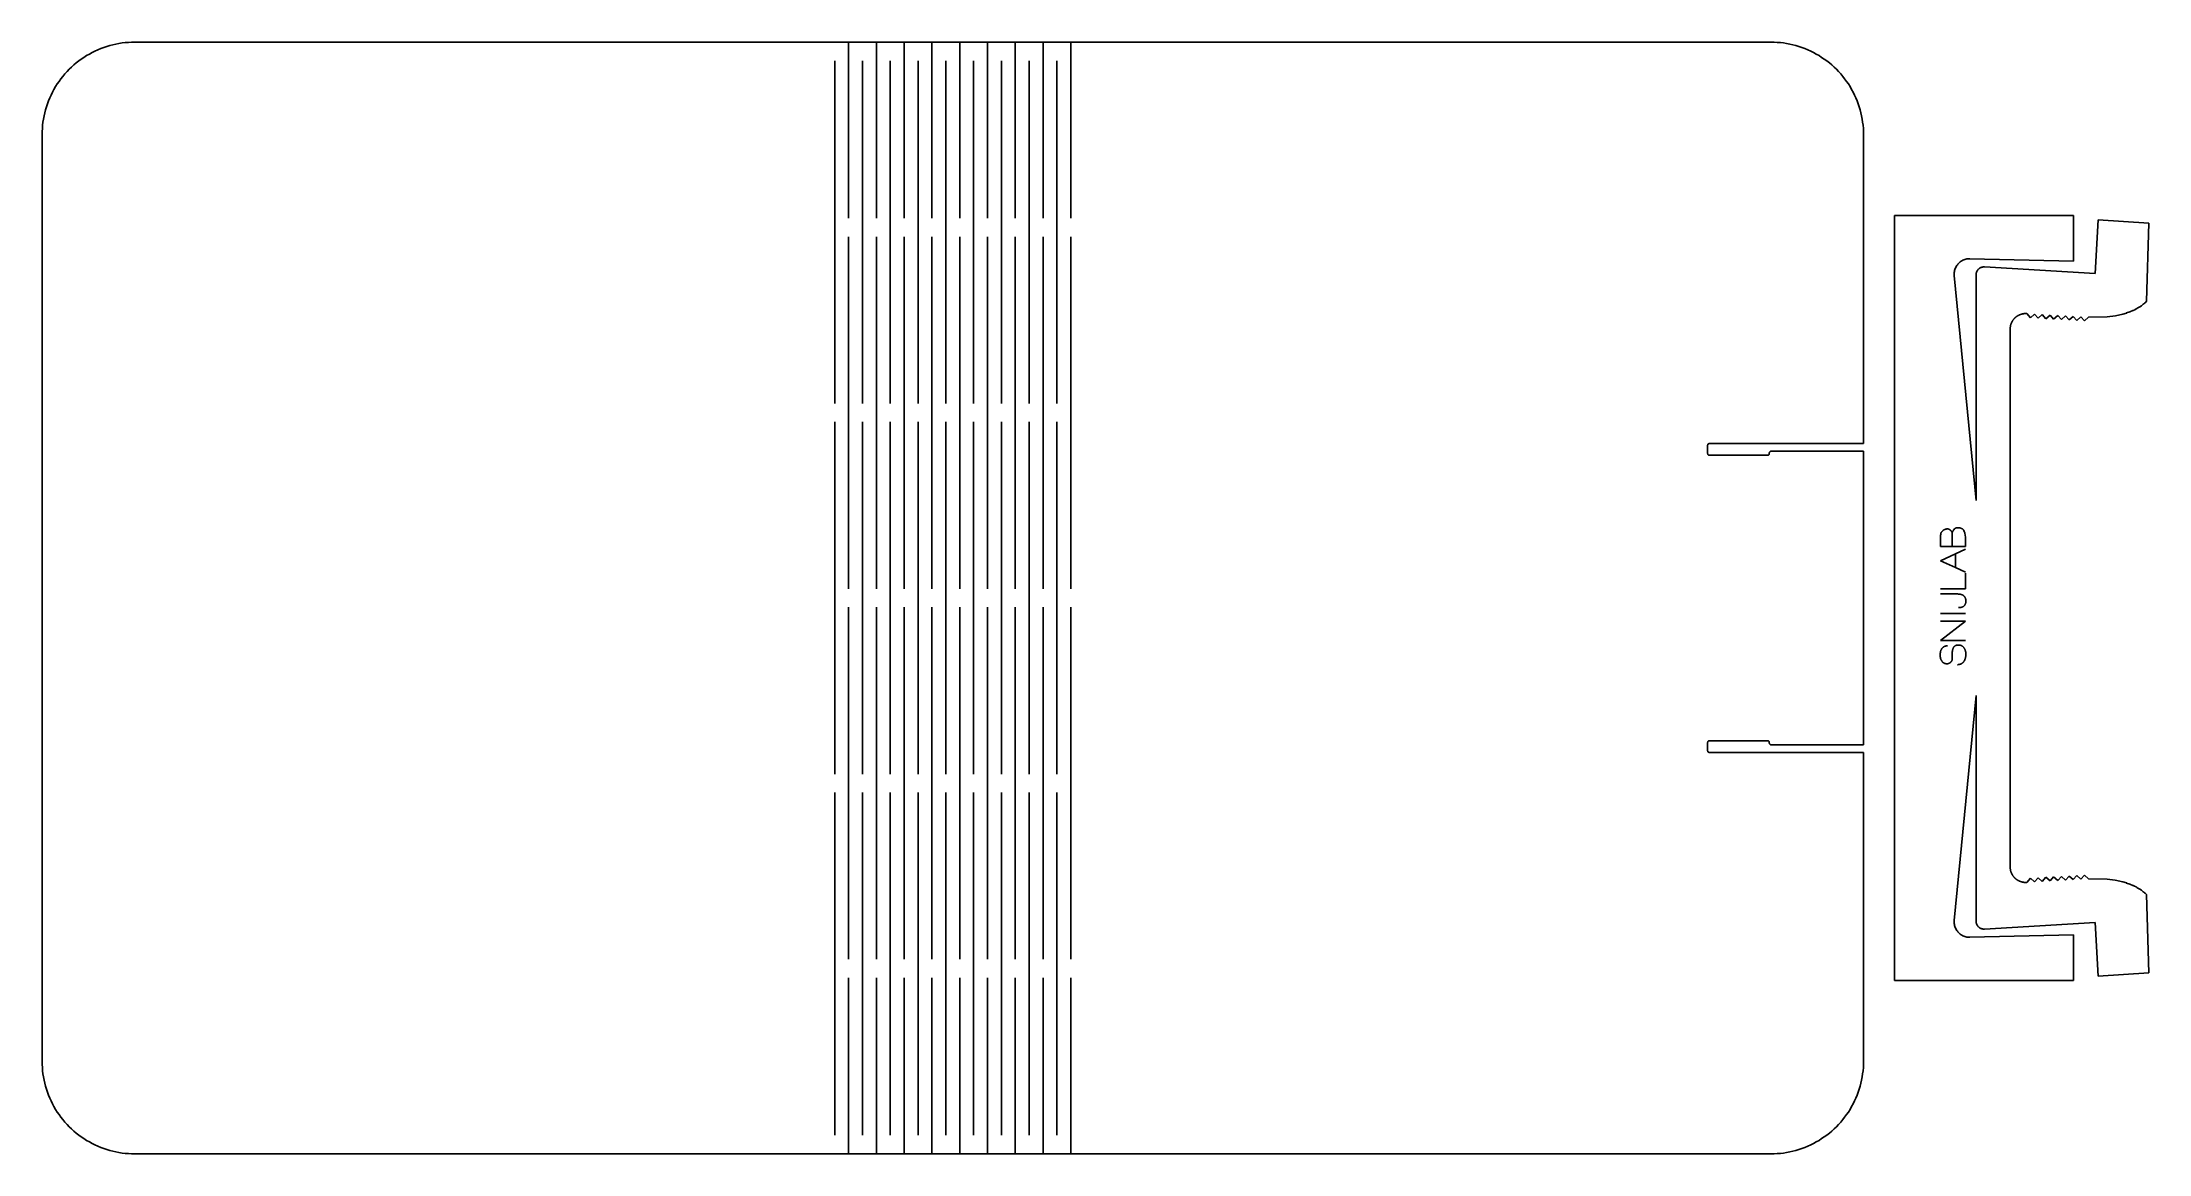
# Model space of a CAD drawing. Extents: x -136 to 136, y -72 to 72.
import ezdxf

# ---------------------------------------------------------------- set-up
doc = ezdxf.new("R2010")
doc.units = 0
doc.header["$MEASUREMENT"] = 0
doc.layers.get('0').update_dxf_attribs({"linetype": 'CONTINUOUS'})

msp = doc.modelspace()

# ---------------------------------------------------------------- linework, layer by layer
for p, q in [((-129.27, 71.01), (-129.64, 70.84)), ((-128.89, 71.16), (-129.27, 71.01)), ((-128.51, 71.31), (-128.89, 71.16)), ((-128.12, 71.44), (-128.51, 71.31)), ((-127.72, 71.56), (-128.12, 71.44)), ((-127.33, 71.66), (-127.72, 71.56)), ((-126.93, 71.75), (-127.33, 71.66)), ((-126.53, 71.83), (-126.93, 71.75)), ((-126.12, 71.89), (-126.53, 71.83)), ((-125.71, 71.94), (-126.12, 71.89)), ((-125.31, 71.97), (-125.71, 71.94)), ((-124.9, 71.99), (-125.31, 71.97)), ((-124.49, 72), (-124.9, 71.99)), ((-31.99, 72), (-124.49, 72)), ((-31.99, 72), (-31.99, 49.2)), ((-28.39, 72), (-31.99, 72)), ((-28.39, 72), (-28.39, 49.2)), ((-24.79, 72), (-28.39, 72)), ((-24.79, 72), (-24.79, 49.2)), ((-21.19, 72), (-24.79, 72)), ((-21.19, 72), (-21.19, 49.2)), ((-17.59, 72), (-21.19, 72)), ((-17.59, 72), (-17.59, 49.2)), ((-13.99, 72), (-17.59, 72)), ((-13.99, 72), (-13.99, 49.2)), ((-10.39, 72), (-13.99, 72)), ((-10.39, 72), (-10.39, 49.2)), ((-6.79, 72), (-10.39, 72)), ((-6.79, 72), (-6.79, 49.2)), ((-3.19, 72), (-6.79, 72)), ((87.51, 72), (-3.19, 72)), ((-3.19, 72), (-3.19, 49.2)), ((87.92, 71.99), (87.51, 72)), ((88.33, 71.97), (87.92, 71.99)), ((88.74, 71.94), (88.33, 71.97)), ((89.15, 71.89), (88.74, 71.94)), ((89.55, 71.83), (89.15, 71.89)), ((89.95, 71.75), (89.55, 71.83)), ((90.35, 71.66), (89.95, 71.75)), ((90.75, 71.56), (90.35, 71.66)), ((91.14, 71.44), (90.75, 71.56)), ((91.53, 71.31), (91.14, 71.44)), ((91.92, 71.16), (91.53, 71.31)), ((92.29, 71.01), (91.92, 71.16)), ((92.67, 70.84), (92.29, 71.01)), ((-132.97, 68.49), (-133.26, 68.19)), ((-132.68, 68.77), (-132.97, 68.49)), ((-132.37, 69.04), (-132.68, 68.77)), ((-132.06, 69.31), (-132.37, 69.04)), ((-131.74, 69.56), (-132.06, 69.31)), ((-131.41, 69.8), (-131.74, 69.56)), ((-131.07, 70.03), (-131.41, 69.8)), ((-130.72, 70.25), (-131.07, 70.03)), ((-130.37, 70.46), (-130.72, 70.25)), ((-130.01, 70.65), (-130.37, 70.46)), ((-129.64, 70.84), (-130.01, 70.65)), ((-33.79, 69.6), (-33.79, 25.2)), ((-30.19, 69.6), (-30.19, 25.2)), ((-26.59, 69.6), (-26.59, 25.2)), ((-22.99, 69.6), (-22.99, 25.2)), ((-19.39, 69.6), (-19.39, 25.2)), ((-15.79, 69.6), (-15.79, 25.2)), ((-12.19, 69.6), (-12.19, 25.2)), ((-8.59, 69.6), (-8.59, 25.2)), ((-4.99, 69.6), (-4.99, 25.2)), ((93.03, 70.65), (92.67, 70.84)), ((93.39, 70.46), (93.03, 70.65)), ((93.75, 70.25), (93.39, 70.46)), ((94.09, 70.03), (93.75, 70.25)), ((94.43, 69.8), (94.09, 70.03)), ((94.76, 69.56), (94.43, 69.8)), ((95.09, 69.31), (94.76, 69.56)), ((95.4, 69.04), (95.09, 69.31)), ((95.7, 68.77), (95.4, 69.04)), ((96, 68.49), (95.7, 68.77)), ((96.28, 68.19), (96, 68.49)), ((-135.14, 65.52), (-135.32, 65.15)), ((-134.95, 65.88), (-135.14, 65.52)), ((-134.74, 66.24), (-134.95, 65.88)), ((-134.52, 66.58), (-134.74, 66.24)), ((-134.29, 66.92), (-134.52, 66.58)), ((-134.05, 67.25), (-134.29, 66.92)), ((-133.8, 67.57), (-134.05, 67.25)), ((-133.53, 67.89), (-133.8, 67.57)), ((-133.26, 68.19), (-133.53, 67.89)), ((96.56, 67.89), (96.28, 68.19)), ((96.82, 67.57), (96.56, 67.89)), ((97.07, 67.25), (96.82, 67.57)), ((97.32, 66.92), (97.07, 67.25)), ((97.55, 66.58), (97.32, 66.92)), ((97.77, 66.24), (97.55, 66.58)), ((97.97, 65.88), (97.77, 66.24)), ((98.17, 65.52), (97.97, 65.88)), ((98.35, 65.15), (98.17, 65.52)), ((-136.15, 62.84), (-136.24, 62.44)), ((-136.04, 63.24), (-136.15, 62.84)), ((-135.92, 63.63), (-136.04, 63.24)), ((-135.79, 64.02), (-135.92, 63.63)), ((-135.65, 64.4), (-135.79, 64.02)), ((-135.49, 64.78), (-135.65, 64.4)), ((-135.32, 65.15), (-135.49, 64.78)), ((98.52, 64.78), (98.35, 65.15)), ((98.68, 64.4), (98.52, 64.78)), ((98.82, 64.02), (98.68, 64.4)), ((98.95, 63.63), (98.82, 64.02)), ((99.07, 63.24), (98.95, 63.63)), ((99.17, 62.84), (99.07, 63.24)), ((99.26, 62.44), (99.17, 62.84)), ((-136.48, 60.41), (-136.49, 60)), ((-136.46, 60.82), (-136.48, 60.41)), ((-136.42, 61.23), (-136.46, 60.82)), ((-136.38, 61.63), (-136.42, 61.23)), ((-136.31, 62.04), (-136.38, 61.63)), ((-136.24, 62.44), (-136.31, 62.04)), ((99.34, 62.04), (99.26, 62.44)), ((99.4, 61.63), (99.34, 62.04)), ((99.45, 61.23), (99.4, 61.63)), ((99.49, 60.82), (99.45, 61.23)), ((99.51, 60.41), (99.49, 60.82)), ((99.51, 60), (99.51, 60.41)), ((-136.49, 60), (-136.49, -60)), ((99.51, 20), (99.51, 60)), ((103.51, 49.54), (126.72, 49.54)), ((103.51, 0), (103.51, 49.54)), ((126.72, 49.54), (126.72, 43.65)), ((-31.99, 46.8), (-31.99, 1.2)), ((-28.39, 46.8), (-28.39, 1.2)), ((-24.79, 46.8), (-24.79, 1.2)), ((-21.19, 46.8), (-21.19, 1.2)), ((-17.59, 46.8), (-17.59, 1.2)), ((-13.99, 46.8), (-13.99, 1.2)), ((-10.39, 46.8), (-10.39, 1.2)), ((-6.79, 46.8), (-6.79, 1.2)), ((-3.19, 46.8), (-3.19, 1.2)), ((129.51, 42.04), (129.92, 49)), ((129.92, 49), (136.49, 48.57)), ((136.49, 48.57), (136.2, 38.43)), ((112.27, 43.69), (112.16, 43.62)), ((112.39, 43.75), (112.27, 43.69)), ((112.52, 43.81), (112.39, 43.75)), ((112.64, 43.85), (112.52, 43.81)), ((112.77, 43.89), (112.64, 43.85)), ((112.91, 43.92), (112.77, 43.89)), ((113.04, 43.94), (112.91, 43.92)), ((113.17, 43.95), (113.04, 43.94)), ((113.31, 43.95), (113.17, 43.95)), ((126.72, 43.65), (113.31, 43.95)), ((111.28, 42.16), (111.27, 42.03)), ((111.27, 42.03), (111.27, 41.89)), ((111.27, 41.89), (111.27, 41.76)), ((111.27, 41.76), (114.11, 12.65)), ((111.3, 42.3), (111.28, 42.16)), ((111.32, 42.43), (111.3, 42.3)), ((111.36, 42.56), (111.32, 42.43)), ((111.4, 42.69), (111.36, 42.56)), ((111.46, 42.81), (111.4, 42.69)), ((111.52, 42.93), (111.46, 42.81)), ((111.59, 43.05), (111.52, 42.93)), ((111.67, 43.16), (111.59, 43.05)), ((111.75, 43.26), (111.67, 43.16)), ((111.85, 43.36), (111.75, 43.26)), ((111.94, 43.45), (111.85, 43.36)), ((112.05, 43.54), (111.94, 43.45)), ((112.16, 43.62), (112.05, 43.54)), ((114.11, 41.99), (114.12, 42.03)), ((114.11, 41.96), (114.11, 41.99)), ((114.11, 41.92), (114.11, 41.96)), ((114.11, 41.88), (114.11, 41.92)), ((114.11, 39.88), (114.11, 41.88)), ((114.12, 42.06), (114.13, 42.08)), ((114.12, 42.03), (114.12, 42.06)), ((114.13, 42.11), (114.14, 42.13)), ((114.13, 42.08), (114.13, 42.11)), ((114.14, 42.13), (114.15, 42.16)), ((114.15, 42.18), (114.16, 42.21)), ((114.15, 42.16), (114.15, 42.18)), ((114.16, 42.21), (114.17, 42.23)), ((114.17, 42.23), (114.18, 42.25)), ((114.18, 42.25), (114.19, 42.28)), ((114.19, 42.28), (114.2, 42.3)), ((114.2, 42.3), (114.21, 42.33)), ((114.21, 42.33), (114.22, 42.35)), ((114.22, 42.35), (114.24, 42.37)), ((114.24, 42.37), (114.25, 42.39)), ((114.25, 42.39), (114.26, 42.42)), ((114.26, 42.42), (114.28, 42.44)), ((114.28, 42.44), (114.29, 42.46)), ((114.29, 42.46), (114.31, 42.48)), ((114.31, 42.48), (114.32, 42.5)), ((114.32, 42.5), (114.34, 42.53)), ((114.34, 42.53), (114.37, 42.56)), ((114.37, 42.56), (114.4, 42.58)), ((114.4, 42.58), (114.42, 42.61)), ((114.42, 42.61), (114.45, 42.63)), ((114.45, 42.63), (114.48, 42.66)), ((114.48, 42.66), (114.51, 42.68)), ((114.51, 42.68), (114.54, 42.7)), ((114.54, 42.7), (114.56, 42.72)), ((114.56, 42.72), (114.58, 42.73)), ((114.58, 42.73), (114.6, 42.75)), ((114.6, 42.75), (114.63, 42.76)), ((114.63, 42.76), (114.65, 42.77)), ((114.65, 42.77), (114.67, 42.78)), ((114.67, 42.78), (114.69, 42.79)), ((114.69, 42.79), (114.72, 42.8)), ((114.72, 42.8), (114.74, 42.81)), ((114.74, 42.81), (114.77, 42.82)), ((114.77, 42.82), (114.79, 42.83)), ((114.79, 42.83), (114.82, 42.84)), ((114.82, 42.84), (114.84, 42.85)), ((114.84, 42.85), (114.87, 42.85)), ((114.87, 42.85), (114.89, 42.86)), ((114.89, 42.86), (114.92, 42.86)), ((114.92, 42.86), (114.94, 42.87)), ((114.94, 42.87), (114.97, 42.87)), ((114.97, 42.87), (114.99, 42.88)), ((114.99, 42.88), (115.02, 42.88)), ((115.02, 42.88), (115.05, 42.88)), ((115.05, 42.88), (115.09, 42.88)), ((115.09, 42.88), (115.13, 42.88)), ((115.13, 42.88), (115.17, 42.88)), ((115.17, 42.88), (129.51, 42.04)), ((114.11, 12.65), (114.11, 39.88)), ((136, 38.23), (135.93, 38.17)), ((136.08, 38.3), (136, 38.23)), ((136.2, 38.43), (136.08, 38.3)), ((118.63, 35.51), (118.62, 35.48)), ((118.64, 35.53), (118.63, 35.51)), ((118.65, 35.56), (118.64, 35.53)), ((118.66, 35.58), (118.65, 35.56)), ((118.67, 35.6), (118.66, 35.58)), ((118.68, 35.63), (118.67, 35.6)), ((118.69, 35.65), (118.68, 35.63)), ((118.7, 35.68), (118.69, 35.65)), ((118.71, 35.7), (118.7, 35.68)), ((118.72, 35.72), (118.71, 35.7)), ((118.73, 35.75), (118.72, 35.72)), ((118.74, 35.77), (118.73, 35.75)), ((118.76, 35.79), (118.74, 35.77)), ((118.77, 35.81), (118.76, 35.79)), ((118.78, 35.84), (118.77, 35.81)), ((118.79, 35.86), (118.78, 35.84)), ((118.81, 35.88), (118.79, 35.86)), ((118.82, 35.9), (118.81, 35.88)), ((118.83, 35.92), (118.82, 35.9)), ((118.85, 35.94), (118.83, 35.92)), ((118.86, 35.97), (118.85, 35.94)), ((118.88, 35.99), (118.86, 35.97)), ((118.89, 36.01), (118.88, 35.99)), ((118.91, 36.03), (118.89, 36.01)), ((118.92, 36.05), (118.91, 36.03)), ((118.94, 36.07), (118.92, 36.05)), ((118.97, 36.11), (118.94, 36.07)), ((119, 36.15), (118.97, 36.11)), ((119.04, 36.18), (119, 36.15)), ((119.07, 36.22), (119.04, 36.18)), ((119.11, 36.26), (119.07, 36.22)), ((119.14, 36.29), (119.11, 36.26)), ((119.18, 36.32), (119.14, 36.29)), ((119.21, 36.36), (119.18, 36.32)), ((119.25, 36.39), (119.21, 36.36)), ((119.29, 36.42), (119.25, 36.39)), ((119.33, 36.45), (119.29, 36.42)), ((119.37, 36.48), (119.33, 36.45)), ((119.4, 36.49), (119.37, 36.48)), ((119.42, 36.51), (119.4, 36.49)), ((119.44, 36.52), (119.42, 36.51)), ((119.46, 36.54), (119.44, 36.52)), ((119.48, 36.55), (119.46, 36.54)), ((119.5, 36.56), (119.48, 36.55)), ((119.53, 36.58), (119.5, 36.56)), ((119.55, 36.59), (119.53, 36.58)), ((119.57, 36.6), (119.55, 36.59)), ((119.59, 36.61), (119.57, 36.6)), ((119.62, 36.62), (119.59, 36.61)), ((119.64, 36.64), (119.62, 36.62)), ((119.66, 36.65), (119.64, 36.64)), ((119.69, 36.66), (119.66, 36.65)), ((119.71, 36.67), (119.69, 36.66)), ((119.73, 36.68), (119.71, 36.67)), ((119.76, 36.69), (119.73, 36.68)), ((119.78, 36.7), (119.76, 36.69)), ((119.81, 36.71), (119.78, 36.7)), ((119.83, 36.72), (119.81, 36.71)), ((119.85, 36.72), (119.83, 36.72)), ((119.88, 36.73), (119.85, 36.72)), ((119.9, 36.74), (119.88, 36.73)), ((119.93, 36.75), (119.9, 36.74)), ((119.95, 36.76), (119.93, 36.75)), ((119.98, 36.76), (119.95, 36.76)), ((120, 36.77), (119.98, 36.76)), ((120.03, 36.78), (120, 36.77)), ((120.05, 36.78), (120.03, 36.78)), ((120.08, 36.79), (120.05, 36.78)), ((120.1, 36.79), (120.08, 36.79)), ((120.13, 36.8), (120.1, 36.79)), ((120.15, 36.8), (120.13, 36.8)), ((120.18, 36.81), (120.15, 36.8)), ((120.2, 36.81), (120.18, 36.81)), ((120.23, 36.82), (120.2, 36.81)), ((120.25, 36.82), (120.23, 36.82)), ((120.28, 36.82), (120.25, 36.82)), ((120.3, 36.83), (120.28, 36.82)), ((120.33, 36.83), (120.3, 36.83)), ((120.38, 36.83), (120.33, 36.83)), ((120.43, 36.83), (120.38, 36.83)), ((120.48, 36.84), (120.43, 36.83)), ((120.53, 36.84), (120.48, 36.84)), ((120.58, 36.84), (120.53, 36.84)), ((120.63, 36.83), (120.58, 36.84)), ((120.69, 36.83), (120.63, 36.83)), ((121.16, 36.3), (120.69, 36.83)), ((121.68, 36.77), (121.16, 36.3)), ((122.15, 36.24), (121.68, 36.77)), ((122.68, 36.71), (122.15, 36.24)), ((123.15, 36.18), (122.68, 36.71)), ((123.68, 36.65), (123.15, 36.18)), ((124.15, 36.13), (123.68, 36.65)), ((124.68, 36.6), (124.15, 36.13)), ((125.15, 36.07), (124.68, 36.6)), ((125.68, 36.54), (125.15, 36.07)), ((126.15, 36.01), (125.68, 36.54)), ((126.68, 36.48), (126.15, 36.01)), ((127.15, 35.95), (126.68, 36.48)), ((127.67, 36.42), (127.15, 35.95)), ((128.14, 35.89), (127.67, 36.42)), ((128.67, 36.36), (128.14, 35.89)), ((131.07, 36.42), (128.67, 36.36)), ((132.15, 36.56), (131.07, 36.42)), ((133.13, 36.78), (132.15, 36.56)), ((133.58, 36.91), (133.13, 36.78)), ((133.61, 36.92), (133.58, 36.91)), ((134.03, 37.07), (133.61, 36.92)), ((134.43, 37.24), (134.03, 37.07)), ((134.46, 37.25), (134.43, 37.24)), ((134.65, 37.34), (134.46, 37.25)), ((134.83, 37.44), (134.65, 37.34)), ((134.93, 37.49), (134.83, 37.44)), ((135.07, 37.57), (134.93, 37.49)), ((135.13, 37.61), (135.07, 37.57)), ((135.21, 37.66), (135.13, 37.61)), ((135.33, 37.73), (135.21, 37.66)), ((135.39, 37.77), (135.33, 37.73)), ((135.46, 37.81), (135.39, 37.77)), ((135.52, 37.85), (135.46, 37.81)), ((135.57, 37.9), (135.52, 37.85)), ((135.64, 37.94), (135.57, 37.9)), ((135.68, 37.97), (135.64, 37.94)), ((135.76, 38.04), (135.68, 37.97)), ((135.85, 38.1), (135.76, 38.04)), ((135.93, 38.17), (135.85, 38.1)), ((118.52, 34.94), (118.51, 34.89)), ((118.51, 34.89), (118.51, 34.84)), ((118.51, 34.84), (118.51, 34.59)), ((118.51, 34.59), (118.51, 12.65)), ((118.53, 35.09), (118.52, 35.04)), ((118.52, 35.04), (118.52, 34.99)), ((118.52, 34.99), (118.52, 34.94)), ((118.54, 35.14), (118.53, 35.09)), ((118.55, 35.21), (118.54, 35.19)), ((118.54, 35.19), (118.54, 35.16)), ((118.54, 35.16), (118.54, 35.14)), ((118.56, 35.26), (118.55, 35.24)), ((118.55, 35.24), (118.55, 35.21)), ((118.57, 35.31), (118.56, 35.29)), ((118.56, 35.29), (118.56, 35.26)), ((118.58, 35.34), (118.57, 35.31)), ((118.59, 35.39), (118.58, 35.36)), ((118.58, 35.36), (118.58, 35.34)), ((118.6, 35.41), (118.59, 35.39)), ((118.61, 35.46), (118.6, 35.44)), ((118.6, 35.44), (118.6, 35.41)), ((118.62, 35.48), (118.61, 35.46)), ((-33.79, 22.8), (-33.79, -22.8)), ((-30.19, 22.8), (-30.19, -22.8)), ((-26.59, 22.8), (-26.59, -22.8)), ((-22.99, 22.8), (-22.99, -22.8)), ((-19.39, 22.8), (-19.39, -22.8)), ((-15.79, 22.8), (-15.79, -22.8)), ((-12.19, 22.8), (-12.19, -22.8)), ((-8.59, 22.8), (-8.59, -22.8)), ((-4.99, 22.8), (-4.99, -22.8)), ((79.32, 19.83), (79.31, 19.8)), ((79.31, 18.7), (79.31, 19.8)), ((79.33, 19.88), (79.32, 19.86)), ((79.32, 19.86), (79.32, 19.83)), ((79.34, 19.91), (79.33, 19.88)), ((79.36, 19.93), (79.34, 19.91)), ((79.38, 19.95), (79.36, 19.93)), ((79.41, 19.97), (79.38, 19.95)), ((79.43, 19.98), (79.41, 19.97)), ((79.46, 19.99), (79.43, 19.98)), ((79.48, 20), (79.46, 19.99)), ((79.51, 20), (79.48, 20)), ((79.51, 20), (99.51, 20)), ((79.31, 18.7), (79.32, 18.67)), ((79.32, 18.67), (79.32, 18.64)), ((79.32, 18.64), (79.33, 18.62)), ((79.33, 18.62), (79.34, 18.59)), ((79.34, 18.59), (79.36, 18.57)), ((79.36, 18.57), (79.38, 18.55)), ((79.38, 18.55), (79.41, 18.53)), ((79.41, 18.53), (79.43, 18.52)), ((79.43, 18.52), (79.46, 18.51)), ((79.46, 18.51), (79.48, 18.5)), ((79.48, 18.5), (79.51, 18.5)), ((87.11, 18.5), (79.51, 18.5)), ((87.11, 18.5), (87.14, 18.5)), ((87.14, 18.5), (87.17, 18.51)), ((87.17, 18.51), (87.2, 18.52)), ((87.2, 18.52), (87.22, 18.53)), ((87.22, 18.53), (87.24, 18.55)), ((87.24, 18.55), (87.26, 18.57)), ((87.26, 18.57), (87.28, 18.59)), ((87.28, 18.59), (87.3, 18.62)), ((87.3, 18.62), (87.31, 18.64)), ((87.32, 18.83), (87.31, 18.8)), ((87.31, 18.8), (87.31, 18.7)), ((87.31, 18.67), (87.31, 18.7)), ((87.31, 18.64), (87.31, 18.67)), ((87.33, 18.88), (87.32, 18.86)), ((87.32, 18.86), (87.32, 18.83)), ((87.34, 18.91), (87.33, 18.88)), ((87.36, 18.93), (87.34, 18.91)), ((87.38, 18.95), (87.36, 18.93)), ((87.41, 18.97), (87.38, 18.95)), ((87.43, 18.98), (87.41, 18.97)), ((87.46, 18.99), (87.43, 18.98)), ((87.48, 19), (87.46, 18.99)), ((87.51, 19), (87.48, 19)), ((99.51, 19), (87.51, 19)), ((99.51, -19), (99.51, 19)), ((118.51, 12.65), (118.51, 0)), ((109.52, 8.2), (109.51, 8.18)), ((109.53, 8.29), (109.52, 8.26)), ((109.52, 8.26), (109.52, 8.23)), ((109.52, 8.23), (109.52, 8.2)), ((109.54, 8.36), (109.53, 8.33)), ((109.53, 8.33), (109.53, 8.29)), ((109.55, 8.39), (109.54, 8.36)), ((109.56, 8.43), (109.55, 8.39)), ((109.58, 8.47), (109.56, 8.43)), ((109.59, 8.51), (109.58, 8.47)), ((109.6, 8.53), (109.59, 8.51)), ((109.65, 8.58), (109.6, 8.53)), ((109.69, 8.63), (109.65, 8.58)), ((109.73, 8.67), (109.69, 8.63)), ((109.77, 8.7), (109.73, 8.67)), ((109.81, 8.73), (109.77, 8.7)), ((109.84, 8.76), (109.81, 8.73)), ((109.87, 8.79), (109.84, 8.76)), ((109.9, 8.81), (109.87, 8.79)), ((110.07, 8.89), (109.9, 8.81)), ((110.09, 8.9), (110.07, 8.89)), ((110.12, 8.91), (110.09, 8.9)), ((110.15, 8.92), (110.12, 8.91)), ((110.18, 8.92), (110.15, 8.92)), ((110.21, 8.93), (110.18, 8.92)), ((110.25, 8.93), (110.21, 8.93)), ((110.28, 8.94), (110.25, 8.93)), ((110.31, 8.94), (110.28, 8.94)), ((110.34, 8.94), (110.31, 8.94)), ((110.37, 8.94), (110.34, 8.94)), ((110.39, 8.95), (110.37, 8.94)), ((110.42, 8.95), (110.39, 8.95)), ((110.45, 8.94), (110.42, 8.95)), ((110.47, 8.94), (110.45, 8.94)), ((110.5, 8.94), (110.47, 8.94)), ((110.52, 8.93), (110.5, 8.94)), ((110.55, 8.92), (110.52, 8.93)), ((110.57, 8.91), (110.55, 8.92)), ((110.6, 8.9), (110.57, 8.91)), ((110.62, 8.89), (110.6, 8.9)), ((110.64, 8.88), (110.62, 8.89)), ((110.67, 8.86), (110.64, 8.88)), ((110.69, 8.85), (110.67, 8.86)), ((110.71, 8.83), (110.69, 8.85)), ((110.74, 8.81), (110.71, 8.83)), ((110.76, 8.79), (110.74, 8.81)), ((110.78, 8.77), (110.76, 8.79)), ((110.8, 8.75), (110.78, 8.77)), ((110.82, 8.73), (110.8, 8.75)), ((110.84, 8.71), (110.82, 8.73)), ((110.86, 8.69), (110.84, 8.71)), ((110.88, 8.67), (110.86, 8.69)), ((110.89, 8.65), (110.88, 8.67)), ((110.91, 8.63), (110.89, 8.65)), ((110.93, 8.61), (110.91, 8.63)), ((110.94, 8.58), (110.93, 8.61)), ((110.96, 8.56), (110.94, 8.58)), ((110.97, 8.54), (110.96, 8.56)), ((110.99, 8.52), (110.97, 8.54)), ((111, 8.49), (110.99, 8.52)), ((111.03, 8.55), (111, 8.49)), ((111, 8.49), (111, 6.69)), ((111.06, 8.6), (111.03, 8.55)), ((111.07, 8.62), (111.06, 8.6)), ((111.08, 8.64), (111.07, 8.62)), ((111.1, 8.67), (111.08, 8.64)), ((111.11, 8.69), (111.1, 8.67)), ((111.14, 8.73), (111.11, 8.69)), ((111.16, 8.77), (111.14, 8.73)), ((111.19, 8.81), (111.16, 8.77)), ((111.21, 8.84), (111.19, 8.81)), ((111.29, 8.94), (111.21, 8.84)), ((111.36, 9.01), (111.29, 8.94)), ((111.38, 9.02), (111.36, 9.01)), ((111.4, 9.04), (111.38, 9.02)), ((111.43, 9.05), (111.4, 9.04)), ((111.46, 9.06), (111.43, 9.05)), ((111.48, 9.06), (111.46, 9.06)), ((111.51, 9.07), (111.48, 9.06)), ((111.54, 9.08), (111.51, 9.07)), ((111.57, 9.08), (111.54, 9.08)), ((111.6, 9.08), (111.57, 9.08)), ((111.63, 9.09), (111.6, 9.08)), ((111.66, 9.09), (111.63, 9.09)), ((111.69, 9.09), (111.66, 9.09)), ((111.73, 9.09), (111.69, 9.09)), ((111.77, 9.09), (111.73, 9.09)), ((111.8, 9.09), (111.77, 9.09)), ((111.83, 9.09), (111.8, 9.09)), ((111.86, 9.09), (111.83, 9.09)), ((111.9, 9.09), (111.86, 9.09)), ((111.93, 9.09), (111.9, 9.09)), ((111.95, 9.08), (111.93, 9.09)), ((111.98, 9.08), (111.95, 9.08)), ((112.01, 9.07), (111.98, 9.08)), ((112.03, 9.07), (112.01, 9.07)), ((112.06, 9.06), (112.03, 9.07)), ((112.08, 9.05), (112.06, 9.06)), ((112.11, 9.04), (112.08, 9.05)), ((112.14, 9.03), (112.11, 9.04)), ((112.17, 9.02), (112.14, 9.03)), ((112.19, 9), (112.17, 9.02)), ((112.22, 9), (112.19, 9)), ((112.25, 8.99), (112.22, 9)), ((112.28, 8.98), (112.25, 8.99)), ((112.31, 8.97), (112.28, 8.98)), ((112.33, 8.96), (112.31, 8.97)), ((112.36, 8.94), (112.33, 8.96)), ((112.38, 8.92), (112.36, 8.94)), ((112.4, 8.9), (112.38, 8.92)), ((112.42, 8.88), (112.4, 8.9)), ((112.44, 8.86), (112.42, 8.88)), ((112.46, 8.84), (112.44, 8.86)), ((112.47, 8.81), (112.46, 8.84)), ((112.49, 8.79), (112.47, 8.81)), ((112.5, 8.76), (112.49, 8.79)), ((112.56, 8.63), (112.5, 8.76)), ((112.61, 8.53), (112.56, 8.63)), ((112.64, 8.47), (112.61, 8.53)), ((112.65, 8.44), (112.64, 8.47)), ((112.66, 8.41), (112.65, 8.44)), ((112.68, 8.15), (112.66, 8.41)), ((111.43, 5.74), (109.48, 4.82)), ((109.51, 8.02), (109.5, 7.98)), ((109.5, 7.98), (109.5, 6.67)), ((109.5, 6.67), (111, 6.69)), ((109.51, 8.18), (109.51, 8.15)), ((109.51, 8.15), (109.51, 8.12)), ((109.51, 8.12), (109.51, 8.08)), ((109.51, 8.08), (109.51, 8.05)), ((109.51, 8.05), (109.51, 8.02)), ((111, 6.69), (112.71, 6.67)), ((112.73, 6.34), (111.43, 5.74)), ((111.43, 5.74), (111.43, 3.94)), ((112.71, 7.9), (112.68, 8.15)), ((112.71, 6.67), (112.71, 7.9)), ((109.48, 4.82), (111.43, 3.94)), ((111.43, 3.94), (112.73, 3.35)), ((112.73, 1.2), (112.73, 3.2)), ((109.48, 1.2), (112.73, 1.2)), ((111.72, 0.52), (109.48, 0.52)), ((111.75, 0.52), (111.72, 0.52)), ((111.78, 0.51), (111.75, 0.52)), ((111.82, 0.51), (111.78, 0.51)), ((111.85, 0.51), (111.82, 0.51)), ((111.88, 0.51), (111.85, 0.51)), ((111.91, 0.51), (111.88, 0.51)), ((111.94, 0.5), (111.91, 0.51)), ((111.97, 0.5), (111.94, 0.5)), ((112, 0.49), (111.97, 0.5)), ((112.03, 0.49), (112, 0.49)), ((112.05, 0.48), (112.03, 0.49)), ((112.08, 0.48), (112.05, 0.48)), ((112.11, 0.47), (112.08, 0.48)), ((112.13, 0.47), (112.11, 0.47)), ((112.16, 0.46), (112.13, 0.47)), ((112.18, 0.45), (112.16, 0.46)), ((112.21, 0.44), (112.18, 0.45)), ((112.24, 0.43), (112.21, 0.44)), ((112.28, 0.42), (112.24, 0.43)), ((112.31, 0.4), (112.28, 0.42)), ((112.35, 0.39), (112.31, 0.4)), ((112.38, 0.37), (112.35, 0.39)), ((112.41, 0.36), (112.38, 0.37)), ((112.44, 0.34), (112.41, 0.36)), ((112.46, 0.32), (112.44, 0.34)), ((112.49, 0.3), (112.46, 0.32)), ((112.51, 0.28), (112.49, 0.3)), ((112.54, 0.25), (112.51, 0.28)), ((112.56, 0.23), (112.54, 0.25)), ((112.58, 0.21), (112.56, 0.23)), ((112.6, 0.18), (112.58, 0.21)), ((112.62, 0.15), (112.6, 0.18)), ((112.64, 0.13), (112.62, 0.15)), ((112.66, 0.1), (112.64, 0.13)), ((112.67, 0.07), (112.66, 0.1)), ((112.69, 0.04), (112.67, 0.07)), ((112.7, 0.01), (112.69, 0.04)), ((112.71, -0.02), (112.7, 0.01)), ((-31.99, -1.2), (-31.99, -46.8)), ((-28.39, -1.2), (-28.39, -46.8)), ((-24.79, -1.2), (-24.79, -46.8)), ((-21.19, -1.2), (-21.19, -46.8)), ((-17.59, -1.2), (-17.59, -46.8)), ((-13.99, -1.2), (-13.99, -46.8)), ((-10.39, -1.2), (-10.39, -46.8)), ((-6.79, -1.2), (-6.79, -46.8)), ((-3.19, -1.2), (-3.19, -46.8)), ((103.51, -49.54), (103.51, 0)), ((109.5, -2.01), (112.71, -2.02)), ((111.8, -1.25), (111.83, -1.25)), ((111.83, -1.25), (111.86, -1.25)), ((111.86, -1.25), (111.89, -1.25)), ((111.89, -1.25), (111.91, -1.25)), ((111.91, -1.25), (111.94, -1.25)), ((111.94, -1.25), (111.97, -1.24)), ((111.97, -1.24), (112, -1.24)), ((112, -1.24), (112.02, -1.24)), ((112.02, -1.24), (112.05, -1.23)), ((112.05, -1.23), (112.08, -1.23)), ((112.08, -1.23), (112.1, -1.23)), ((112.1, -1.23), (112.14, -1.22)), ((112.14, -1.22), (112.18, -1.21)), ((112.18, -1.21), (112.21, -1.2)), ((112.21, -1.2), (112.24, -1.19)), ((112.24, -1.19), (112.28, -1.18)), ((112.28, -1.18), (112.31, -1.17)), ((112.31, -1.17), (112.34, -1.16)), ((112.34, -1.16), (112.37, -1.14)), ((112.37, -1.14), (112.4, -1.13)), ((112.4, -1.13), (112.43, -1.11)), ((112.43, -1.11), (112.45, -1.1)), ((112.45, -1.1), (112.48, -1.08)), ((112.48, -1.08), (112.5, -1.06)), ((112.5, -1.06), (112.53, -1.04)), ((112.53, -1.04), (112.55, -1.02)), ((112.55, -1.02), (112.57, -1)), ((112.57, -1), (112.59, -0.98)), ((112.59, -0.98), (112.61, -0.95)), ((112.61, -0.95), (112.63, -0.93)), ((112.63, -0.93), (112.64, -0.9)), ((112.64, -0.9), (112.66, -0.88)), ((112.66, -0.88), (112.67, -0.85)), ((112.67, -0.85), (112.69, -0.82)), ((112.69, -0.82), (112.7, -0.79)), ((112.7, -0.79), (112.71, -0.76)), ((112.72, -0.06), (112.71, -0.02)), ((112.71, -0.76), (112.72, -0.73)), ((112.73, -0.09), (112.72, -0.06)), ((112.72, -0.73), (112.73, -0.69)), ((112.74, -0.13), (112.73, -0.09)), ((112.73, -0.69), (112.74, -0.66)), ((112.75, -0.16), (112.74, -0.13)), ((112.74, -0.66), (112.75, -0.63)), ((112.76, -0.2), (112.75, -0.16)), ((112.75, -0.59), (112.76, -0.55)), ((112.75, -0.63), (112.75, -0.59)), ((112.76, -0.22), (112.76, -0.2)), ((112.76, -0.25), (112.76, -0.22)), ((112.76, -0.28), (112.76, -0.25)), ((112.77, -0.3), (112.76, -0.28)), ((112.76, -0.49), (112.77, -0.47)), ((112.76, -0.52), (112.76, -0.49)), ((112.76, -0.55), (112.76, -0.52)), ((112.77, -0.33), (112.77, -0.3)), ((112.77, -0.36), (112.77, -0.33)), ((112.77, -0.39), (112.77, -0.36)), ((112.77, -0.41), (112.77, -0.39)), ((112.77, -0.44), (112.77, -0.41)), ((112.77, -0.47), (112.77, -0.44)), ((118.51, 0), (118.51, -12.65)), ((112.71, -2.99), (109.48, -5.51)), ((109.5, -2.99), (112.71, -2.99)), ((109.44, -7.33), (109.45, -7.29)), ((109.44, -7.36), (109.44, -7.33)), ((109.44, -7.39), (109.44, -7.36)), ((109.44, -7.42), (109.44, -7.39)), ((109.44, -7.45), (109.44, -7.42)), ((109.45, -7.47), (109.44, -7.45)), ((109.45, -7.17), (109.46, -7.14)), ((109.45, -7.2), (109.45, -7.17)), ((109.45, -7.23), (109.45, -7.2)), ((109.45, -7.26), (109.45, -7.23)), ((109.45, -7.29), (109.45, -7.26)), ((109.45, -7.5), (109.45, -7.47)), ((109.45, -7.53), (109.45, -7.5)), ((109.45, -7.55), (109.45, -7.53)), ((109.45, -7.58), (109.45, -7.55)), ((109.46, -7.61), (109.45, -7.58)), ((109.46, -7.12), (109.47, -7.09)), ((109.46, -7.14), (109.46, -7.12)), ((109.46, -7.63), (109.46, -7.61)), ((109.46, -7.66), (109.46, -7.63)), ((109.47, -7.68), (109.46, -7.66)), ((109.47, -7.03), (109.48, -7)), ((109.47, -7.06), (109.47, -7.03)), ((109.47, -7.09), (109.47, -7.06)), ((109.48, -7.72), (109.47, -7.68)), ((109.48, -5.51), (112.73, -5.51)), ((109.48, -7), (109.49, -6.98)), ((109.48, -7.76), (109.48, -7.72)), ((109.49, -7.8), (109.48, -7.76)), ((109.49, -6.95), (109.5, -6.93)), ((109.49, -6.98), (109.49, -6.95)), ((109.5, -7.83), (109.49, -7.8)), ((109.5, -6.93), (109.51, -6.9)), ((109.51, -7.87), (109.5, -7.83)), ((109.51, -6.87), (109.52, -6.85)), ((109.51, -6.9), (109.51, -6.87)), ((109.52, -7.9), (109.51, -7.87)), ((109.52, -6.85), (109.53, -6.82)), ((109.54, -7.94), (109.52, -7.9)), ((109.53, -6.82), (109.54, -6.8)), ((109.54, -6.8), (109.55, -6.77)), ((109.55, -7.97), (109.54, -7.94)), ((109.55, -6.77), (109.57, -6.73)), ((109.56, -8), (109.55, -7.97)), ((109.58, -8.03), (109.56, -8)), ((109.57, -6.73), (109.58, -6.7)), ((109.58, -6.7), (109.6, -6.66)), ((109.6, -8.07), (109.58, -8.03)), ((109.6, -6.66), (109.62, -6.63)), ((109.61, -8.1), (109.6, -8.07)), ((109.63, -8.13), (109.61, -8.1)), ((109.62, -6.63), (109.63, -6.6)), ((109.63, -6.6), (109.65, -6.57)), ((109.65, -8.16), (109.63, -8.13)), ((109.65, -6.57), (109.67, -6.55)), ((109.67, -8.18), (109.65, -8.16)), ((109.67, -6.55), (109.68, -6.53)), ((109.68, -8.2), (109.67, -8.18)), ((109.68, -6.53), (109.7, -6.51)), ((109.7, -6.51), (109.72, -6.49)), ((109.72, -6.49), (109.74, -6.47)), ((109.74, -6.47), (109.75, -6.45)), ((109.75, -6.45), (109.77, -6.43)), ((109.77, -6.43), (109.79, -6.41)), ((109.79, -6.41), (109.81, -6.4)), ((109.81, -6.4), (109.83, -6.38)), ((109.83, -6.38), (109.85, -6.36)), ((109.85, -6.36), (109.87, -6.35)), ((109.87, -6.35), (109.89, -6.33)), ((109.89, -6.33), (109.91, -6.32)), ((109.91, -6.32), (109.94, -6.31)), ((109.94, -6.31), (109.96, -6.29)), ((109.96, -6.29), (109.98, -6.28)), ((109.98, -6.28), (110.01, -6.27)), ((110.01, -6.27), (110.03, -6.26)), ((110.03, -6.26), (110.06, -6.25)), ((110.06, -6.25), (110.08, -6.24)), ((110.08, -6.24), (110.11, -6.23)), ((110.11, -6.23), (110.13, -6.22)), ((110.13, -6.22), (110.16, -6.22)), ((110.16, -6.22), (110.19, -6.21)), ((110.19, -6.21), (110.21, -6.21)), ((110.21, -6.21), (110.24, -6.2)), ((110.24, -6.2), (110.27, -6.2)), ((110.27, -6.2), (110.3, -6.19)), ((110.3, -6.19), (110.33, -6.19)), ((110.33, -6.19), (110.36, -6.19)), ((110.36, -6.19), (110.39, -6.18)), ((110.93, -8.17), (110.92, -8.2)), ((110.95, -8.14), (110.93, -8.17)), ((110.96, -8.11), (110.95, -8.14)), ((110.97, -8.08), (110.96, -8.11)), ((110.98, -8.05), (110.97, -8.08)), ((110.99, -8.02), (110.98, -8.05)), ((111, -7.99), (110.99, -8.02)), ((111.01, -7.93), (111, -7.96)), ((111, -7.96), (111, -7.99)), ((111.02, -7.03), (111.01, -7.06)), ((111.01, -7.06), (111.01, -7.09)), ((111.01, -7.09), (111.01, -7.12)), ((111.01, -7.12), (111.01, -7.15)), ((111.01, -7.15), (111.01, -7.21)), ((111.01, -7.21), (111.01, -7.9)), ((111.01, -7.9), (111.01, -7.93)), ((111.03, -6.91), (111.02, -6.94)), ((111.02, -6.94), (111.02, -6.97)), ((111.02, -6.97), (111.02, -7)), ((111.02, -7), (111.02, -7.03)), ((111.04, -6.83), (111.03, -6.86)), ((111.03, -6.86), (111.03, -6.89)), ((111.03, -6.89), (111.03, -6.91)), ((111.05, -6.78), (111.04, -6.81)), ((111.04, -6.81), (111.04, -6.83)), ((111.06, -6.73), (111.05, -6.78)), ((111.07, -6.69), (111.06, -6.73)), ((111.08, -6.64), (111.07, -6.69)), ((111.09, -6.61), (111.08, -6.64)), ((111.1, -6.58), (111.09, -6.61)), ((111.11, -6.55), (111.1, -6.58)), ((111.12, -6.52), (111.11, -6.55)), ((111.13, -6.49), (111.12, -6.52)), ((111.14, -6.47), (111.13, -6.49)), ((111.15, -6.44), (111.14, -6.47)), ((111.17, -6.42), (111.15, -6.44)), ((111.18, -6.4), (111.17, -6.42)), ((111.2, -6.37), (111.18, -6.4)), ((111.22, -6.35), (111.2, -6.37)), ((111.23, -6.32), (111.22, -6.35)), ((111.25, -6.3), (111.23, -6.32)), ((111.27, -6.28), (111.25, -6.3)), ((111.3, -6.26), (111.27, -6.28)), ((111.32, -6.24), (111.3, -6.26)), ((111.34, -6.22), (111.32, -6.24)), ((111.37, -6.2), (111.34, -6.22)), ((111.39, -6.19), (111.37, -6.2)), ((111.42, -6.17), (111.39, -6.19)), ((111.44, -6.16), (111.42, -6.17)), ((111.47, -6.15), (111.44, -6.16)), ((111.5, -6.14), (111.47, -6.15)), ((111.53, -6.13), (111.5, -6.14)), ((111.56, -6.12), (111.53, -6.13)), ((111.58, -6.11), (111.56, -6.12)), ((111.61, -6.11), (111.58, -6.11)), ((111.64, -6.1), (111.61, -6.11)), ((111.66, -6.1), (111.64, -6.1)), ((111.69, -6.09), (111.66, -6.1)), ((111.72, -6.09), (111.69, -6.09)), ((111.74, -6.09), (111.72, -6.09)), ((111.77, -6.09), (111.74, -6.09)), ((111.8, -6.09), (111.77, -6.09)), ((111.83, -6.09), (111.8, -6.09)), ((111.86, -6.09), (111.83, -6.09)), ((111.89, -6.09), (111.86, -6.09)), ((111.92, -6.09), (111.89, -6.09)), ((111.94, -6.1), (111.92, -6.09)), ((111.97, -6.1), (111.94, -6.1)), ((112, -6.1), (111.97, -6.1)), ((112.02, -6.11), (112, -6.1)), ((112.05, -6.12), (112.02, -6.11)), ((112.07, -6.12), (112.05, -6.12)), ((112.1, -6.13), (112.07, -6.12)), ((112.12, -6.14), (112.1, -6.13)), ((112.15, -6.15), (112.12, -6.14)), ((112.17, -6.16), (112.15, -6.15)), ((112.2, -6.17), (112.17, -6.16)), ((112.22, -6.18), (112.2, -6.17)), ((112.24, -6.19), (112.22, -6.18)), ((112.26, -6.21), (112.24, -6.19)), ((112.29, -6.22), (112.26, -6.21)), ((112.31, -6.23), (112.29, -6.22)), ((112.33, -6.25), (112.31, -6.23)), ((112.35, -6.26), (112.33, -6.25)), ((112.37, -6.28), (112.35, -6.26)), ((112.39, -6.3), (112.37, -6.28)), ((112.41, -6.32), (112.39, -6.3)), ((112.43, -6.33), (112.41, -6.32)), ((112.45, -6.35), (112.43, -6.33)), ((112.46, -6.37), (112.45, -6.35)), ((112.48, -6.39), (112.46, -6.37)), ((112.5, -6.42), (112.48, -6.39)), ((112.52, -6.44), (112.5, -6.42)), ((112.53, -6.46), (112.52, -6.44)), ((112.52, -8.21), (112.54, -8.19)), ((112.55, -6.49), (112.53, -6.46)), ((112.54, -8.19), (112.55, -8.17)), ((112.58, -6.52), (112.55, -6.49)), ((112.55, -8.17), (112.57, -8.14)), ((112.57, -8.14), (112.58, -8.12)), ((112.59, -6.56), (112.58, -6.52)), ((112.58, -8.12), (112.59, -8.09)), ((112.61, -6.59), (112.59, -6.56)), ((112.59, -8.09), (112.61, -8.07)), ((112.63, -6.61), (112.61, -6.59)), ((112.61, -8.07), (112.62, -8.04)), ((112.62, -8.04), (112.63, -8.02)), ((112.64, -6.64), (112.63, -6.61)), ((112.63, -8.02), (112.64, -7.99)), ((112.65, -6.66), (112.64, -6.64)), ((112.64, -7.99), (112.65, -7.97)), ((112.66, -6.68), (112.65, -6.66)), ((112.65, -7.97), (112.66, -7.94)), ((112.67, -6.71), (112.66, -6.68)), ((112.66, -7.94), (112.67, -7.91)), ((112.68, -6.73), (112.67, -6.71)), ((112.67, -7.91), (112.68, -7.88)), ((112.69, -6.75), (112.68, -6.73)), ((112.68, -7.88), (112.69, -7.86)), ((112.69, -6.78), (112.69, -6.75)), ((112.7, -6.8), (112.69, -6.78)), ((112.69, -7.86), (112.7, -7.83)), ((112.71, -6.83), (112.7, -6.8)), ((112.7, -7.83), (112.71, -7.8)), ((112.72, -6.85), (112.71, -6.83)), ((112.71, -7.77), (112.72, -7.74)), ((112.71, -7.8), (112.71, -7.77)), ((112.72, -6.88), (112.72, -6.85)), ((112.73, -6.91), (112.72, -6.88)), ((112.72, -7.74), (112.73, -7.71)), ((112.74, -6.93), (112.73, -6.91)), ((112.73, -7.68), (112.74, -7.65)), ((112.73, -7.71), (112.73, -7.68)), ((112.74, -6.96), (112.74, -6.93)), ((112.75, -6.99), (112.74, -6.96)), ((112.74, -7.61), (112.75, -7.58)), ((112.74, -7.65), (112.74, -7.61)), ((112.75, -7.01), (112.75, -6.99)), ((112.75, -7.04), (112.75, -7.01)), ((112.76, -7.07), (112.75, -7.04)), ((112.75, -7.55), (112.76, -7.52)), ((112.75, -7.58), (112.75, -7.55)), ((112.76, -7.1), (112.76, -7.07)), ((112.76, -7.13), (112.76, -7.1)), ((112.76, -7.15), (112.76, -7.13)), ((112.77, -7.18), (112.76, -7.15)), ((112.76, -7.41), (112.77, -7.38)), ((112.76, -7.45), (112.76, -7.41)), ((112.76, -7.48), (112.76, -7.45)), ((112.76, -7.52), (112.76, -7.48)), ((112.77, -7.21), (112.77, -7.18)), ((112.77, -7.24), (112.77, -7.21)), ((112.77, -7.27), (112.77, -7.24)), ((112.77, -7.31), (112.77, -7.27)), ((112.77, -7.34), (112.77, -7.31)), ((112.77, -7.38), (112.77, -7.34)), ((109.7, -8.22), (109.68, -8.2)), ((109.71, -8.24), (109.7, -8.22)), ((109.73, -8.26), (109.71, -8.24)), ((109.76, -8.29), (109.73, -8.26)), ((109.78, -8.31), (109.76, -8.29)), ((109.81, -8.34), (109.78, -8.31)), ((109.84, -8.36), (109.81, -8.34)), ((109.87, -8.38), (109.84, -8.36)), ((109.9, -8.4), (109.87, -8.38)), ((109.93, -8.42), (109.9, -8.4)), ((109.96, -8.44), (109.93, -8.42)), ((109.99, -8.45), (109.96, -8.44)), ((110.02, -8.47), (109.99, -8.45)), ((110.06, -8.48), (110.02, -8.47)), ((110.09, -8.49), (110.06, -8.48)), ((110.13, -8.5), (110.09, -8.49)), ((110.17, -8.51), (110.13, -8.5)), ((110.2, -8.51), (110.17, -8.51)), ((110.23, -8.51), (110.2, -8.51)), ((110.25, -8.52), (110.23, -8.51)), ((110.28, -8.52), (110.25, -8.52)), ((110.31, -8.52), (110.28, -8.52)), ((110.34, -8.52), (110.31, -8.52)), ((110.38, -8.52), (110.34, -8.52)), ((110.41, -8.51), (110.38, -8.52)), ((110.44, -8.51), (110.41, -8.51)), ((110.47, -8.5), (110.44, -8.51)), ((110.5, -8.49), (110.47, -8.5)), ((110.53, -8.49), (110.5, -8.49)), ((110.56, -8.48), (110.53, -8.49)), ((110.59, -8.46), (110.56, -8.48)), ((110.62, -8.45), (110.59, -8.46)), ((110.65, -8.44), (110.62, -8.45)), ((110.67, -8.42), (110.65, -8.44)), ((110.7, -8.41), (110.67, -8.42)), ((110.73, -8.39), (110.7, -8.41)), ((110.75, -8.37), (110.73, -8.39)), ((110.78, -8.35), (110.75, -8.37)), ((110.8, -8.33), (110.78, -8.35)), ((110.82, -8.31), (110.8, -8.33)), ((110.84, -8.29), (110.82, -8.31)), ((110.86, -8.27), (110.84, -8.29)), ((110.88, -8.25), (110.86, -8.27)), ((110.9, -8.22), (110.88, -8.25)), ((110.92, -8.2), (110.9, -8.22)), ((111.68, -8.64), (111.72, -8.64)), ((111.72, -8.64), (111.75, -8.64)), ((111.75, -8.64), (111.78, -8.63)), ((111.78, -8.63), (111.82, -8.63)), ((111.82, -8.63), (111.85, -8.63)), ((111.85, -8.63), (111.88, -8.62)), ((111.88, -8.62), (111.91, -8.61)), ((111.91, -8.61), (111.94, -8.61)), ((111.94, -8.61), (111.97, -8.6)), ((111.97, -8.6), (112, -8.59)), ((112, -8.59), (112.03, -8.58)), ((112.03, -8.58), (112.06, -8.57)), ((112.06, -8.57), (112.09, -8.56)), ((112.09, -8.56), (112.12, -8.55)), ((112.12, -8.55), (112.14, -8.54)), ((112.14, -8.54), (112.17, -8.53)), ((112.17, -8.53), (112.2, -8.51)), ((112.2, -8.51), (112.22, -8.5)), ((112.22, -8.5), (112.25, -8.48)), ((112.25, -8.48), (112.27, -8.47)), ((112.27, -8.47), (112.29, -8.45)), ((112.29, -8.45), (112.32, -8.43)), ((112.32, -8.43), (112.34, -8.41)), ((112.34, -8.41), (112.36, -8.39)), ((112.36, -8.39), (112.38, -8.37)), ((112.38, -8.37), (112.41, -8.35)), ((112.41, -8.35), (112.43, -8.33)), ((112.43, -8.33), (112.45, -8.31)), ((112.45, -8.31), (112.47, -8.29)), ((112.47, -8.29), (112.48, -8.26)), ((112.48, -8.26), (112.5, -8.24)), ((112.5, -8.24), (112.52, -8.21)), ((114.11, -12.65), (111.27, -41.76)), ((114.11, -39.88), (114.11, -12.65)), ((118.51, -12.65), (118.51, -34.59)), ((79.32, -18.67), (79.31, -18.7)), ((79.31, -19.8), (79.31, -18.7)), ((79.33, -18.62), (79.32, -18.64)), ((79.32, -18.64), (79.32, -18.67)), ((79.34, -18.59), (79.33, -18.62)), ((79.36, -18.57), (79.34, -18.59)), ((79.38, -18.55), (79.36, -18.57)), ((79.41, -18.53), (79.38, -18.55)), ((79.43, -18.52), (79.41, -18.53)), ((79.46, -18.51), (79.43, -18.52)), ((79.48, -18.5), (79.46, -18.51)), ((79.51, -18.5), (79.48, -18.5)), ((79.51, -18.5), (87.11, -18.5)), ((87.14, -18.5), (87.11, -18.5)), ((87.17, -18.51), (87.14, -18.5)), ((87.2, -18.52), (87.17, -18.51)), ((87.22, -18.53), (87.2, -18.52)), ((87.24, -18.55), (87.22, -18.53)), ((87.26, -18.57), (87.24, -18.55)), ((87.28, -18.59), (87.26, -18.57)), ((87.3, -18.62), (87.28, -18.59)), ((87.31, -18.64), (87.3, -18.62)), ((87.31, -18.67), (87.31, -18.64)), ((87.31, -18.7), (87.31, -18.67)), ((87.31, -18.7), (87.31, -18.8)), ((87.31, -18.8), (87.32, -18.83)), ((87.32, -18.83), (87.32, -18.86)), ((87.32, -18.86), (87.33, -18.88)), ((87.33, -18.88), (87.34, -18.91)), ((87.34, -18.91), (87.36, -18.93)), ((87.36, -18.93), (87.38, -18.95)), ((87.38, -18.95), (87.41, -18.97)), ((87.41, -18.97), (87.43, -18.98)), ((87.43, -18.98), (87.46, -18.99)), ((87.46, -18.99), (87.48, -19)), ((87.48, -19), (87.51, -19)), ((87.51, -19), (99.51, -19)), ((79.31, -19.8), (79.32, -19.83)), ((79.32, -19.83), (79.32, -19.86)), ((79.32, -19.86), (79.33, -19.88)), ((79.33, -19.88), (79.34, -19.91)), ((79.34, -19.91), (79.36, -19.93)), ((79.36, -19.93), (79.38, -19.95)), ((79.38, -19.95), (79.41, -19.97)), ((79.41, -19.97), (79.43, -19.98)), ((79.43, -19.98), (79.46, -19.99)), ((79.46, -19.99), (79.48, -20)), ((79.48, -20), (79.51, -20)), ((99.51, -20), (79.51, -20)), ((99.51, -60), (99.51, -20)), ((-33.79, -25.2), (-33.79, -69.6)), ((-30.19, -25.2), (-30.19, -69.6)), ((-26.59, -25.2), (-26.59, -69.6)), ((-22.99, -25.2), (-22.99, -69.6)), ((-19.39, -25.2), (-19.39, -69.6)), ((-15.79, -25.2), (-15.79, -69.6)), ((-12.19, -25.2), (-12.19, -69.6)), ((-8.59, -25.2), (-8.59, -69.6)), ((-4.99, -25.2), (-4.99, -69.6)), ((118.51, -34.59), (118.51, -34.84)), ((118.51, -34.84), (118.51, -34.89)), ((118.51, -34.89), (118.52, -34.94)), ((118.52, -34.94), (118.52, -34.99)), ((118.52, -34.99), (118.52, -35.04)), ((118.52, -35.04), (118.53, -35.09)), ((118.53, -35.09), (118.54, -35.14)), ((118.54, -35.14), (118.54, -35.16)), ((118.54, -35.16), (118.54, -35.19)), ((118.54, -35.19), (118.55, -35.21)), ((118.55, -35.21), (118.55, -35.24)), ((118.55, -35.24), (118.56, -35.26)), ((118.56, -35.26), (118.56, -35.29)), ((118.56, -35.29), (118.57, -35.31)), ((118.57, -35.31), (118.58, -35.34)), ((118.58, -35.34), (118.58, -35.36)), ((118.58, -35.36), (118.59, -35.39)), ((118.59, -35.39), (118.6, -35.41)), ((118.6, -35.41), (118.6, -35.44)), ((118.6, -35.44), (118.61, -35.46)), ((118.61, -35.46), (118.62, -35.48)), ((118.62, -35.48), (118.63, -35.51)), ((118.63, -35.51), (118.64, -35.53)), ((118.64, -35.53), (118.65, -35.56)), ((118.65, -35.56), (118.66, -35.58)), ((118.66, -35.58), (118.67, -35.6)), ((118.67, -35.6), (118.68, -35.63)), ((118.68, -35.63), (118.69, -35.65)), ((118.69, -35.65), (118.7, -35.68)), ((118.7, -35.68), (118.71, -35.7)), ((118.71, -35.7), (118.72, -35.72)), ((118.72, -35.72), (118.73, -35.75)), ((118.73, -35.75), (118.74, -35.77)), ((118.74, -35.77), (118.76, -35.79)), ((118.76, -35.79), (118.77, -35.81)), ((118.77, -35.81), (118.78, -35.84)), ((118.78, -35.84), (118.79, -35.86)), ((118.79, -35.86), (118.81, -35.88)), ((118.81, -35.88), (118.82, -35.9)), ((118.82, -35.9), (118.83, -35.92)), ((118.83, -35.92), (118.85, -35.94)), ((118.85, -35.94), (118.86, -35.97)), ((118.86, -35.97), (118.88, -35.99)), ((118.88, -35.99), (118.89, -36.01)), ((118.89, -36.01), (118.91, -36.03)), ((118.91, -36.03), (118.92, -36.05)), ((118.92, -36.05), (118.94, -36.07)), ((118.94, -36.07), (118.97, -36.11)), ((118.97, -36.11), (119, -36.15)), ((119, -36.15), (119.04, -36.18)), ((119.04, -36.18), (119.07, -36.22)), ((119.07, -36.22), (119.11, -36.26)), ((119.11, -36.26), (119.14, -36.29)), ((119.14, -36.29), (119.18, -36.32)), ((119.18, -36.32), (119.21, -36.36)), ((119.21, -36.36), (119.25, -36.39)), ((119.25, -36.39), (119.29, -36.42)), ((119.29, -36.42), (119.33, -36.45)), ((119.33, -36.45), (119.37, -36.48)), ((119.37, -36.48), (119.4, -36.49)), ((119.4, -36.49), (119.42, -36.51)), ((119.42, -36.51), (119.44, -36.52)), ((119.44, -36.52), (119.46, -36.54)), ((119.46, -36.54), (119.48, -36.55)), ((119.48, -36.55), (119.5, -36.56)), ((119.5, -36.56), (119.53, -36.58)), ((119.53, -36.58), (119.55, -36.59)), ((119.55, -36.59), (119.57, -36.6)), ((119.57, -36.6), (119.59, -36.61)), ((119.59, -36.61), (119.62, -36.62)), ((119.62, -36.62), (119.64, -36.64)), ((119.64, -36.64), (119.66, -36.65)), ((119.66, -36.65), (119.69, -36.66)), ((119.69, -36.66), (119.71, -36.67)), ((119.71, -36.67), (119.73, -36.68)), ((119.73, -36.68), (119.76, -36.69)), ((119.76, -36.69), (119.78, -36.7)), ((119.78, -36.7), (119.81, -36.71)), ((119.81, -36.71), (119.83, -36.72)), ((119.83, -36.72), (119.85, -36.72)), ((119.85, -36.72), (119.88, -36.73)), ((119.88, -36.73), (119.9, -36.74)), ((119.9, -36.74), (119.93, -36.75)), ((119.93, -36.75), (119.95, -36.76)), ((119.95, -36.76), (119.98, -36.76)), ((119.98, -36.76), (120, -36.77)), ((120, -36.77), (120.03, -36.78)), ((120.03, -36.78), (120.05, -36.78)), ((120.05, -36.78), (120.08, -36.79)), ((120.08, -36.79), (120.1, -36.79)), ((120.1, -36.79), (120.13, -36.8)), ((120.13, -36.8), (120.15, -36.8)), ((120.15, -36.8), (120.18, -36.81)), ((120.18, -36.81), (120.2, -36.81)), ((120.2, -36.81), (120.23, -36.82)), ((120.23, -36.82), (120.25, -36.82)), ((120.25, -36.82), (120.28, -36.82)), ((120.28, -36.82), (120.3, -36.83)), ((120.3, -36.83), (120.33, -36.83)), ((120.33, -36.83), (120.38, -36.83)), ((120.38, -36.83), (120.43, -36.83)), ((120.43, -36.83), (120.48, -36.84)), ((120.48, -36.84), (120.53, -36.84)), ((120.53, -36.84), (120.58, -36.84)), ((120.58, -36.84), (120.63, -36.83)), ((120.63, -36.83), (120.69, -36.83)), ((120.69, -36.83), (121.16, -36.3)), ((121.16, -36.3), (121.68, -36.77)), ((121.68, -36.77), (122.15, -36.24)), ((122.15, -36.24), (122.68, -36.71)), ((122.68, -36.71), (123.15, -36.18)), ((123.15, -36.18), (123.68, -36.65)), ((123.68, -36.65), (124.15, -36.13)), ((124.15, -36.13), (124.68, -36.6)), ((124.68, -36.6), (125.15, -36.07)), ((125.15, -36.07), (125.68, -36.54)), ((125.68, -36.54), (126.15, -36.01)), ((126.15, -36.01), (126.68, -36.48)), ((126.68, -36.48), (127.15, -35.95)), ((127.15, -35.95), (127.67, -36.42)), ((127.67, -36.42), (128.14, -35.89)), ((128.14, -35.89), (128.67, -36.36)), ((128.67, -36.36), (131.07, -36.42)), ((131.07, -36.42), (132.13, -36.56)), ((132.13, -36.56), (133.12, -36.77)), ((133.12, -36.77), (133.57, -36.91)), ((133.57, -36.91), (133.61, -36.92)), ((133.61, -36.92), (134.02, -37.07)), ((134.02, -37.07), (134.43, -37.24)), ((134.43, -37.24), (134.46, -37.25)), ((134.46, -37.25), (134.63, -37.34)), ((134.63, -37.34), (134.83, -37.43)), ((134.83, -37.43), (134.93, -37.49)), ((134.93, -37.49), (135.07, -37.57)), ((135.07, -37.57), (135.13, -37.61)), ((135.13, -37.61), (135.21, -37.66)), ((135.21, -37.66), (135.33, -37.73)), ((135.33, -37.73), (135.39, -37.77)), ((135.39, -37.77), (135.46, -37.81)), ((135.46, -37.81), (135.52, -37.85)), ((135.52, -37.85), (135.57, -37.9)), ((135.57, -37.9), (135.64, -37.94)), ((135.64, -37.94), (135.68, -37.97)), ((135.68, -37.97), (135.76, -38.04)), ((135.76, -38.04), (135.85, -38.1)), ((135.85, -38.1), (135.93, -38.17)), ((135.93, -38.17), (136, -38.23)), ((114.11, -41.88), (114.11, -39.88)), ((136, -38.23), (136.08, -38.3)), ((136.08, -38.3), (136.19, -38.4)), ((136.19, -38.4), (136.49, -48.57)), ((111.27, -41.76), (111.27, -41.89)), ((111.27, -41.89), (111.27, -42.03)), ((111.27, -42.03), (111.28, -42.16)), ((111.28, -42.16), (111.3, -42.3)), ((111.3, -42.3), (111.32, -42.43)), ((111.32, -42.43), (111.36, -42.56)), ((111.36, -42.56), (111.4, -42.69)), ((111.4, -42.69), (111.46, -42.81)), ((111.46, -42.81), (111.52, -42.93)), ((111.52, -42.93), (111.59, -43.05)), ((111.59, -43.05), (111.67, -43.16)), ((111.67, -43.16), (111.75, -43.26)), ((111.75, -43.26), (111.85, -43.36)), ((111.85, -43.36), (111.94, -43.45)), ((111.94, -43.45), (112.05, -43.54)), ((112.05, -43.54), (112.16, -43.62)), ((112.16, -43.62), (112.27, -43.69)), ((113.31, -43.95), (126.72, -43.65)), ((114.11, -41.92), (114.11, -41.88)), ((114.11, -41.96), (114.11, -41.92)), ((114.11, -41.99), (114.11, -41.96)), ((114.12, -42.03), (114.11, -41.99)), ((114.12, -42.06), (114.12, -42.03)), ((114.13, -42.08), (114.12, -42.06)), ((114.13, -42.11), (114.13, -42.08)), ((114.14, -42.13), (114.13, -42.11)), ((114.15, -42.16), (114.14, -42.13)), ((114.15, -42.18), (114.15, -42.16)), ((114.16, -42.21), (114.15, -42.18)), ((114.17, -42.23), (114.16, -42.21)), ((114.18, -42.25), (114.17, -42.23)), ((114.19, -42.28), (114.18, -42.25)), ((114.2, -42.3), (114.19, -42.28)), ((114.21, -42.33), (114.2, -42.3)), ((114.22, -42.35), (114.21, -42.33)), ((114.24, -42.37), (114.22, -42.35)), ((114.25, -42.39), (114.24, -42.37)), ((114.26, -42.42), (114.25, -42.39)), ((114.28, -42.44), (114.26, -42.42)), ((114.29, -42.46), (114.28, -42.44)), ((114.31, -42.48), (114.29, -42.46)), ((114.32, -42.5), (114.31, -42.48)), ((114.34, -42.53), (114.32, -42.5)), ((114.37, -42.56), (114.34, -42.53)), ((114.4, -42.58), (114.37, -42.56)), ((114.42, -42.61), (114.4, -42.58)), ((114.45, -42.63), (114.42, -42.61)), ((114.48, -42.66), (114.45, -42.63)), ((114.51, -42.68), (114.48, -42.66)), ((114.54, -42.7), (114.51, -42.68)), ((114.56, -42.72), (114.54, -42.7)), ((114.58, -42.73), (114.56, -42.72)), ((114.6, -42.75), (114.58, -42.73)), ((114.63, -42.76), (114.6, -42.75)), ((114.65, -42.77), (114.63, -42.76)), ((114.67, -42.78), (114.65, -42.77)), ((114.69, -42.79), (114.67, -42.78)), ((114.72, -42.8), (114.69, -42.79)), ((114.74, -42.81), (114.72, -42.8)), ((114.77, -42.82), (114.74, -42.81)), ((114.79, -42.83), (114.77, -42.82)), ((114.82, -42.84), (114.79, -42.83)), ((114.84, -42.85), (114.82, -42.84)), ((114.87, -42.85), (114.84, -42.85)), ((114.89, -42.86), (114.87, -42.85)), ((114.92, -42.86), (114.89, -42.86)), ((114.94, -42.87), (114.92, -42.86)), ((114.97, -42.87), (114.94, -42.87)), ((114.99, -42.88), (114.97, -42.87)), ((115.02, -42.88), (114.99, -42.88)), ((115.05, -42.88), (115.02, -42.88)), ((115.09, -42.88), (115.05, -42.88)), ((115.13, -42.88), (115.09, -42.88)), ((115.17, -42.88), (115.13, -42.88)), ((129.51, -42.04), (115.17, -42.88)), ((126.72, -43.65), (126.72, -49.54)), ((129.92, -49), (129.51, -42.04)), ((112.27, -43.69), (112.39, -43.75)), ((112.39, -43.75), (112.52, -43.81)), ((112.52, -43.81), (112.64, -43.85)), ((112.64, -43.85), (112.77, -43.89)), ((112.77, -43.89), (112.91, -43.92)), ((112.91, -43.92), (113.04, -43.94)), ((113.04, -43.94), (113.17, -43.95)), ((113.17, -43.95), (113.31, -43.95)), ((136.49, -48.57), (129.92, -49)), ((-31.99, -49.2), (-31.99, -72)), ((-28.39, -49.2), (-28.39, -72)), ((-24.79, -49.2), (-24.79, -72)), ((-21.19, -49.2), (-21.19, -72)), ((-17.59, -49.2), (-17.59, -72)), ((-13.99, -49.2), (-13.99, -72)), ((-10.39, -49.2), (-10.39, -72)), ((-6.79, -49.2), (-6.79, -72)), ((-3.19, -49.2), (-3.19, -72)), ((126.72, -49.54), (103.51, -49.54)), ((-136.49, -60), (-136.48, -60.41)), ((99.51, -60.41), (99.51, -60)), ((-136.48, -60.41), (-136.46, -60.82)), ((-136.46, -60.82), (-136.42, -61.23)), ((-136.42, -61.23), (-136.38, -61.63)), ((-136.38, -61.63), (-136.31, -62.04)), ((-136.31, -62.04), (-136.24, -62.44)), ((-136.24, -62.44), (-136.15, -62.84)), ((99.17, -62.84), (99.26, -62.44)), ((99.26, -62.44), (99.34, -62.04)), ((99.34, -62.04), (99.4, -61.63)), ((99.4, -61.63), (99.45, -61.23)), ((99.45, -61.23), (99.49, -60.82)), ((99.49, -60.82), (99.51, -60.41)), ((-136.15, -62.84), (-136.04, -63.24)), ((-136.04, -63.24), (-135.92, -63.63)), ((-135.92, -63.63), (-135.79, -64.02)), ((-135.79, -64.02), (-135.65, -64.4)), ((-135.65, -64.4), (-135.49, -64.78)), ((-135.49, -64.78), (-135.32, -65.15)), ((-135.32, -65.15), (-135.14, -65.52)), ((98.17, -65.52), (98.35, -65.15)), ((98.35, -65.15), (98.52, -64.78)), ((98.52, -64.78), (98.68, -64.4)), ((98.68, -64.4), (98.82, -64.02)), ((98.82, -64.02), (98.95, -63.63)), ((98.95, -63.63), (99.07, -63.24)), ((99.07, -63.24), (99.17, -62.84)), ((-135.14, -65.52), (-134.95, -65.88)), ((-134.95, -65.88), (-134.74, -66.24)), ((-134.74, -66.24), (-134.52, -66.58)), ((-134.52, -66.58), (-134.29, -66.92)), ((-134.29, -66.92), (-134.05, -67.25)), ((-134.05, -67.25), (-133.8, -67.57)), ((-133.8, -67.57), (-133.53, -67.89)), ((-133.53, -67.89), (-133.26, -68.19)), ((-133.26, -68.19), (-132.97, -68.49)), ((96, -68.49), (96.28, -68.19)), ((96.28, -68.19), (96.56, -67.89)), ((96.56, -67.89), (96.82, -67.57)), ((96.82, -67.57), (97.07, -67.25)), ((97.07, -67.25), (97.32, -66.92)), ((97.32, -66.92), (97.55, -66.58)), ((97.55, -66.58), (97.77, -66.24)), ((97.77, -66.24), (97.97, -65.88)), ((97.97, -65.88), (98.17, -65.52)), ((-132.97, -68.49), (-132.68, -68.77)), ((-132.68, -68.77), (-132.37, -69.04)), ((-132.37, -69.04), (-132.06, -69.31)), ((-132.06, -69.31), (-131.74, -69.56)), ((-131.74, -69.56), (-131.41, -69.8)), ((-131.41, -69.8), (-131.07, -70.03)), ((-131.07, -70.03), (-130.72, -70.25)), ((-130.72, -70.25), (-130.37, -70.46)), ((-130.37, -70.46), (-130.01, -70.65)), ((-130.01, -70.65), (-129.64, -70.84)), ((-129.64, -70.84), (-129.27, -71.01)), ((92.29, -71.01), (92.67, -70.84)), ((92.67, -70.84), (93.03, -70.65)), ((93.03, -70.65), (93.39, -70.46)), ((93.39, -70.46), (93.75, -70.25)), ((93.75, -70.25), (94.09, -70.03)), ((94.09, -70.03), (94.43, -69.8)), ((94.43, -69.8), (94.76, -69.56)), ((94.76, -69.56), (95.09, -69.31)), ((95.09, -69.31), (95.4, -69.04)), ((95.4, -69.04), (95.7, -68.77)), ((95.7, -68.77), (96, -68.49)), ((-129.27, -71.01), (-128.89, -71.16)), ((-128.89, -71.16), (-128.51, -71.31)), ((-128.51, -71.31), (-128.12, -71.44)), ((-128.12, -71.44), (-127.72, -71.56)), ((-127.72, -71.56), (-127.33, -71.66)), ((-127.33, -71.66), (-126.93, -71.75)), ((-126.93, -71.75), (-126.53, -71.83)), ((-126.53, -71.83), (-126.12, -71.89)), ((-126.12, -71.89), (-125.71, -71.94)), ((-125.71, -71.94), (-125.31, -71.97)), ((-125.31, -71.97), (-124.9, -71.99)), ((-124.9, -71.99), (-124.49, -72)), ((-124.49, -72), (-31.99, -72)), ((-31.99, -72), (-28.39, -72)), ((-28.39, -72), (-24.79, -72)), ((-24.79, -72), (87.51, -72)), ((87.51, -72), (87.92, -71.99)), ((87.92, -71.99), (88.33, -71.97)), ((88.33, -71.97), (88.74, -71.94)), ((88.74, -71.94), (89.15, -71.89)), ((89.15, -71.89), (89.55, -71.83)), ((89.55, -71.83), (89.95, -71.75)), ((89.95, -71.75), (90.35, -71.66)), ((90.35, -71.66), (90.75, -71.56)), ((90.75, -71.56), (91.14, -71.44)), ((91.14, -71.44), (91.53, -71.31)), ((91.53, -71.31), (91.92, -71.16)), ((91.92, -71.16), (92.29, -71.01))]:
    msp.add_line(p, q)

doc.saveas('drawing.dxf')
